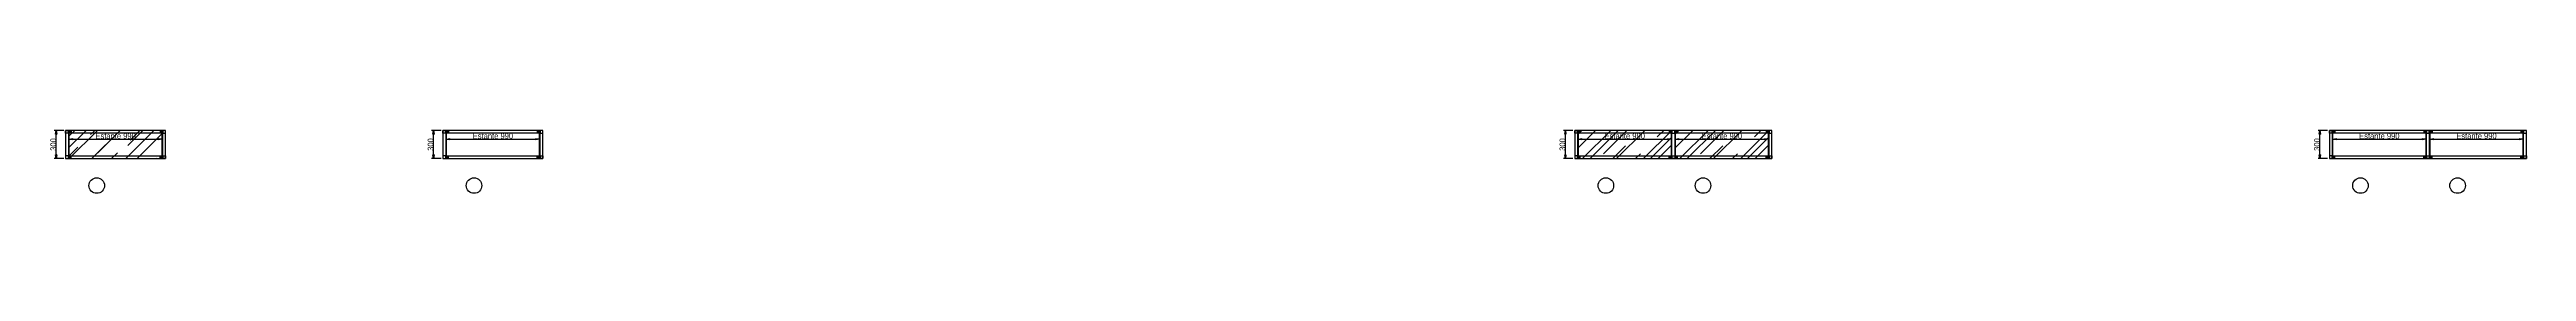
# Paper-space layout 'Jordi B.' of a CAD drawing. Header units: millimetres. Extents: x 23627 to 226976, y -18096 to 223844.
# Drawn here: x 51022 to 77283, y 99996 to 100695 of the extents above; entities that cross this region are included whole.
import ezdxf

# ---------------------------------------------------------------- set-up
doc = ezdxf.new("R2010")
doc.units = ezdxf.units.MM
doc.header["$PDMODE"] = 35
doc.header["$PDSIZE"] = 5
doc.linetypes.add('Discontinua JB', pattern=[0.75, 0.5, -0.25])
for name, color, linetype in [('Cotas bloques dinámicos PM espacio', 140, 'Continuous'), ('Linea Capa Color 0000 JB', 7, 'Continuous'), ('Linea Capa Color 0140 Blau Vidre JB', 140, 'Continuous')]:
    doc.layers.add(name, color=color, linetype=linetype)
doc.styles.add('Jordi Ava', font='Avant Garde MEdium BT.ttf')
doc.dimstyles.new('Jordi Ava 2015', dxfattribs={"dimtxt": 60, "dimasz": 40, "dimexe": 20, "dimexo": 20, "dimgap": 0.09, "dimtad": 1, "dimdec": 0, "dimzin": 0, "dimdsep": 46, "dimtxsty": 'Jordi Ava', "dimblk": 'CLOSED', "dimcen": 1.5, "dimclrd": 7, "dimclre": 7, "dimclrt": 256, "dimadec": 0, "dimazin": 0, "dimtfac": 0.05, "dimtdec": 0, "dimtofl": 0, "dimtmove": 0, "dimatfit": 3, "dimldrblk": 'CLOSED', "dimfxl": 90, "dimtolj": 1, "dimtzin": 0, "dimlwd": -1, "dimlwe": -1, "dimarcsym": 0})
pattern_1 = [(45, (82101.74, 23593.09), (215.52615, 574.7364), [3810, -508, 1270, -254]), (45, (82250.8, 23921.76), (-418.48, 59.2697), [762, -83.82, 1524, -190.5]), (45, (82038.88, 23835.55), (813.6112, 1054.28207), [2032, -355.6, 1016, -254])]

# ---------------------------------------------------------------- blocks, each defined once
blk = doc.blocks.new('_Closed')
at = {"color": 0, "linetype": 'ByBlock', "lineweight": -2}
for p, q in [((-1, 0.17), (0, 0)), ((-1, 0.17), (-1, -0.17)), ((0, 0), (-1, -0.17)), ((0, 0), (-1, 0))]:
    blk.add_line(p, q, dxfattribs=at)
blk = doc.blocks.new('*D2373')
at = {"layer": 'Cotas bloques dinámicos PM espacio', "color": 7, "ltscale": 10, "transparency": 16777216}
for p, q in [((-20, 0), (-120, 0)), ((-100, -260), (-100, -40)), ((-20, -300), (-120, -300))]:
    blk.add_line(p, q, dxfattribs=at)
at = {"layer": 'Defpoints', "color": 0, "ltscale": 10, "transparency": 16777216}
for p in [(0, 0), (-100, 0), (0, -300)]:
    blk.add_point(p, dxfattribs=at)
at = {"layer": 'Cotas bloques dinámicos PM espacio', "color": 7, "ltscale": 10, "transparency": 16777216, "xscale": 40, "yscale": 40, "zscale": 40}
for p, rotation in [((-100, 0), 90), ((-100, -300), 270)]:
    blk.add_blockref('_Closed', p, dxfattribs=dict(at, rotation=rotation))
at = {"layer": 'Cotas bloques dinámicos PM espacio', "ltscale": 10, "transparency": 16777216, "insert": (-131, -150), "char_height": 60, "attachment_point": 5, "rotation": 90, "style": 'Jordi Ava'}
blk.add_mtext('\\A1;300', dxfattribs=at)
blk = doc.blocks.new('*D2374')
at = {"layer": 'Cotas bloques dinámicos PM espacio', "color": 7, "ltscale": 10, "transparency": 16777216}
for p, q in [((35, -22), (35, -112)), ((75, -92), (985, -92)), ((1025, -22), (1025, -112))]:
    blk.add_line(p, q, dxfattribs=at)
at = {"layer": 'Defpoints', "color": 0, "ltscale": 10, "transparency": 16777216}
for p in [(35, -2), (1025, -2), (1025, -92)]:
    blk.add_point(p, dxfattribs=at)
at = {"layer": 'Cotas bloques dinámicos PM espacio', "color": 7, "ltscale": 10, "transparency": 16777216, "xscale": 40, "yscale": 40, "zscale": 40, "rotation": 180}
blk.add_blockref('_Closed', (35, -92), dxfattribs=at)
at = {"layer": 'Cotas bloques dinámicos PM espacio', "color": 7, "ltscale": 10, "transparency": 16777216, "xscale": 40, "yscale": 40, "zscale": 40}
blk.add_blockref('_Closed', (1025, -92), dxfattribs=at)
at = {"layer": 'Cotas bloques dinámicos PM espacio', "ltscale": 10, "transparency": 16777216, "insert": (530, -60), "char_height": 60, "attachment_point": 5, "style": 'Jordi Ava'}
blk.add_mtext('\\A1;{\\C140;Estante 990}', dxfattribs=at)
blk = doc.blocks.new('*D2418')
at = {"layer": 'Cotas bloques dinámicos PM espacio', "color": 7, "ltscale": 10, "transparency": 16777216}
for p, q in [((-20, 0), (-120, 0)), ((-100, -260), (-100, -40)), ((-20, -300), (-120, -300))]:
    blk.add_line(p, q, dxfattribs=at)
at = {"layer": 'Defpoints', "color": 0, "ltscale": 10, "transparency": 16777216}
for p in [(0, 0), (-100, 0), (0, -300)]:
    blk.add_point(p, dxfattribs=at)
at = {"layer": 'Cotas bloques dinámicos PM espacio', "color": 7, "ltscale": 10, "transparency": 16777216, "xscale": 40, "yscale": 40, "zscale": 40}
for p, rotation in [((-100, 0), 90), ((-100, -300), 270)]:
    blk.add_blockref('_Closed', p, dxfattribs=dict(at, rotation=rotation))
at = {"layer": 'Cotas bloques dinámicos PM espacio', "ltscale": 10, "transparency": 16777216, "insert": (-131, -150), "char_height": 60, "attachment_point": 5, "rotation": 90, "style": 'Jordi Ava'}
blk.add_mtext('\\A1;300', dxfattribs=at)
blk = doc.blocks.new('*D2419')
at = {"layer": 'Cotas bloques dinámicos PM espacio', "color": 7, "ltscale": 10, "transparency": 16777216}
for p, q in [((35, -21), (35, -112)), ((75, -92), (985, -92)), ((1025, -20), (1025, -112))]:
    blk.add_line(p, q, dxfattribs=at)
at = {"layer": 'Defpoints', "color": 0, "ltscale": 10, "transparency": 16777216}
for p in [(1025, 0), (35, -1), (1025, -92)]:
    blk.add_point(p, dxfattribs=at)
at = {"layer": 'Cotas bloques dinámicos PM espacio', "color": 7, "ltscale": 10, "transparency": 16777216, "xscale": 40, "yscale": 40, "zscale": 40, "rotation": 180}
blk.add_blockref('_Closed', (35, -92), dxfattribs=at)
at = {"layer": 'Cotas bloques dinámicos PM espacio', "color": 7, "ltscale": 10, "transparency": 16777216, "xscale": 40, "yscale": 40, "zscale": 40}
blk.add_blockref('_Closed', (1025, -92), dxfattribs=at)
at = {"layer": 'Cotas bloques dinámicos PM espacio', "ltscale": 10, "transparency": 16777216, "insert": (530, -60), "char_height": 60, "attachment_point": 5, "style": 'Jordi Ava'}
blk.add_mtext('\\A1;Estante 990', dxfattribs=at)
blk = doc.blocks.new('*D1236')
at = {"layer": 'Cotas bloques dinámicos PM espacio', "color": 7, "ltscale": 10, "transparency": 16777216}
for p, q in [((-20, 0), (-120, 0)), ((-100, -260), (-100, -40)), ((-20, -300), (-120, -300))]:
    blk.add_line(p, q, dxfattribs=at)
at = {"layer": 'Defpoints', "color": 0, "ltscale": 10, "transparency": 16777216}
for p in [(0, 0), (-100, 0), (0, -300)]:
    blk.add_point(p, dxfattribs=at)
at = {"layer": 'Cotas bloques dinámicos PM espacio', "color": 7, "ltscale": 10, "transparency": 16777216, "xscale": 40, "yscale": 40, "zscale": 40}
for p, rotation in [((-100, 0), 90), ((-100, -300), 270)]:
    blk.add_blockref('_Closed', p, dxfattribs=dict(at, rotation=rotation))
at = {"layer": 'Cotas bloques dinámicos PM espacio', "ltscale": 10, "transparency": 16777216, "insert": (-131, -150), "char_height": 60, "attachment_point": 5, "rotation": 90, "style": 'Jordi Ava'}
blk.add_mtext('\\A1;300', dxfattribs=at)
blk = doc.blocks.new('*D1237')
at = {"layer": 'Cotas bloques dinámicos PM espacio', "color": 7, "ltscale": 10, "transparency": 16777216}
for p, q in [((35, -22), (35, -112)), ((75, -92), (985, -92)), ((1025, -22), (1025, -112))]:
    blk.add_line(p, q, dxfattribs=at)
at = {"layer": 'Defpoints', "color": 0, "ltscale": 10, "transparency": 16777216}
for p in [(35, -2), (1025, -2), (1025, -92)]:
    blk.add_point(p, dxfattribs=at)
at = {"layer": 'Cotas bloques dinámicos PM espacio', "color": 7, "ltscale": 10, "transparency": 16777216, "xscale": 40, "yscale": 40, "zscale": 40, "rotation": 180}
blk.add_blockref('_Closed', (35, -92), dxfattribs=at)
at = {"layer": 'Cotas bloques dinámicos PM espacio', "color": 7, "ltscale": 10, "transparency": 16777216, "xscale": 40, "yscale": 40, "zscale": 40}
blk.add_blockref('_Closed', (1025, -92), dxfattribs=at)
at = {"layer": 'Cotas bloques dinámicos PM espacio', "ltscale": 10, "transparency": 16777216, "insert": (530, -60), "char_height": 60, "attachment_point": 5, "style": 'Jordi Ava'}
blk.add_mtext('\\A1;{\\C140;Estante 990}', dxfattribs=at)
blk = doc.blocks.new('*D1238')
at = {"layer": 'Cotas bloques dinámicos PM espacio', "color": 7, "ltscale": 10, "transparency": 16777216}
for p, q in [((1065, -22), (1065, -112)), ((1105, -92), (2015, -92)), ((2055, -22), (2055, -112))]:
    blk.add_line(p, q, dxfattribs=at)
at = {"layer": 'Defpoints', "color": 0, "ltscale": 10, "transparency": 16777216}
for p in [(1065, -2), (2055, -2), (2055, -92)]:
    blk.add_point(p, dxfattribs=at)
at = {"layer": 'Cotas bloques dinámicos PM espacio', "color": 7, "ltscale": 10, "transparency": 16777216, "xscale": 40, "yscale": 40, "zscale": 40, "rotation": 180}
blk.add_blockref('_Closed', (1065, -92), dxfattribs=at)
at = {"layer": 'Cotas bloques dinámicos PM espacio', "color": 7, "ltscale": 10, "transparency": 16777216, "xscale": 40, "yscale": 40, "zscale": 40}
blk.add_blockref('_Closed', (2055, -92), dxfattribs=at)
at = {"layer": 'Cotas bloques dinámicos PM espacio', "ltscale": 10, "transparency": 16777216, "insert": (1560, -60), "char_height": 60, "attachment_point": 5, "style": 'Jordi Ava'}
blk.add_mtext('\\A1;{\\C140;Estante 990}', dxfattribs=at)
blk = doc.blocks.new('*D1239')
at = {"layer": 'Cotas bloques dinámicos PM espacio', "color": 7, "ltscale": 10, "transparency": 16777216}
for p, q in [((-20, 0), (-120, 0)), ((-100, -260), (-100, -40)), ((-20, -300), (-120, -300))]:
    blk.add_line(p, q, dxfattribs=at)
at = {"layer": 'Defpoints', "color": 0, "ltscale": 10, "transparency": 16777216}
for p in [(-100, 0), (0, 0), (0, -300)]:
    blk.add_point(p, dxfattribs=at)
at = {"layer": 'Cotas bloques dinámicos PM espacio', "color": 7, "ltscale": 10, "transparency": 16777216, "xscale": 40, "yscale": 40, "zscale": 40}
for p, rotation in [((-100, 0), 90), ((-100, -300), 270)]:
    blk.add_blockref('_Closed', p, dxfattribs=dict(at, rotation=rotation))
at = {"layer": 'Cotas bloques dinámicos PM espacio', "ltscale": 10, "transparency": 16777216, "insert": (-131, -150), "char_height": 60, "attachment_point": 5, "rotation": 90, "style": 'Jordi Ava'}
blk.add_mtext('\\A1;300', dxfattribs=at)
blk = doc.blocks.new('*D1240')
at = {"layer": 'Cotas bloques dinámicos PM espacio', "color": 7, "ltscale": 10, "transparency": 16777216}
for p, q in [((35, -21), (35, -112)), ((75, -92), (985, -92)), ((1025, -20), (1025, -112))]:
    blk.add_line(p, q, dxfattribs=at)
at = {"layer": 'Defpoints', "color": 0, "ltscale": 10, "transparency": 16777216}
for p in [(35, -1), (1025, 0), (1025, -92)]:
    blk.add_point(p, dxfattribs=at)
at = {"layer": 'Cotas bloques dinámicos PM espacio', "color": 7, "ltscale": 10, "transparency": 16777216, "xscale": 40, "yscale": 40, "zscale": 40, "rotation": 180}
blk.add_blockref('_Closed', (35, -92), dxfattribs=at)
at = {"layer": 'Cotas bloques dinámicos PM espacio', "color": 7, "ltscale": 10, "transparency": 16777216, "xscale": 40, "yscale": 40, "zscale": 40}
blk.add_blockref('_Closed', (1025, -92), dxfattribs=at)
at = {"layer": 'Cotas bloques dinámicos PM espacio', "ltscale": 10, "transparency": 16777216, "insert": (530, -60), "char_height": 60, "attachment_point": 5, "style": 'Jordi Ava'}
blk.add_mtext('\\A1;Estante 990', dxfattribs=at)
blk = doc.blocks.new('*D1241')
at = {"layer": 'Cotas bloques dinámicos PM espacio', "color": 7, "ltscale": 10, "transparency": 16777216}
for p, q in [((1065, -21), (1065, -112)), ((1105, -92), (2015, -92)), ((2055, -20), (2055, -112))]:
    blk.add_line(p, q, dxfattribs=at)
at = {"layer": 'Defpoints', "color": 0, "ltscale": 10, "transparency": 16777216}
for p in [(1065, -1), (2055, 0), (2055, -92)]:
    blk.add_point(p, dxfattribs=at)
at = {"layer": 'Cotas bloques dinámicos PM espacio', "color": 7, "ltscale": 10, "transparency": 16777216, "xscale": 40, "yscale": 40, "zscale": 40, "rotation": 180}
blk.add_blockref('_Closed', (1065, -92), dxfattribs=at)
at = {"layer": 'Cotas bloques dinámicos PM espacio', "color": 7, "ltscale": 10, "transparency": 16777216, "xscale": 40, "yscale": 40, "zscale": 40}
blk.add_blockref('_Closed', (2055, -92), dxfattribs=at)
at = {"layer": 'Cotas bloques dinámicos PM espacio', "ltscale": 10, "transparency": 16777216, "insert": (1560, -60), "char_height": 60, "attachment_point": 5, "style": 'Jordi Ava'}
blk.add_mtext('\\A1;Estante 990', dxfattribs=at)
blk = doc.blocks.new('*U2372')
at = {"layer": 'Linea Capa Color 0140 Blau Vidre JB', "ltscale": 10}
h = blk.add_hatch(dxfattribs=at)
h.set_pattern_fill('AR-RROOF', color=256, scale=10, angle=45, style=0)
h.set_pattern_definition(pattern_1)
h.paths.add_polyline_path([(40, -300), (1020, -300), (1025, -295), (1025, -2), (1023, 0), (40, 0), (35, -5), (35, -295)])
at = {"layer": 'Cotas bloques dinámicos PM espacio', "ltscale": 10}
blk.add_circle((330, -587), 82.4, dxfattribs=at)
at = {"layer": 'Linea Capa Color 0000 JB', "ltscale": 50}
for points in [[(0, -300), (1060, -300), (1060, 0), (0, 0)], [(30, -270), (1030, -270), (1030, -30), (30, -30)]]:
    blk.add_lwpolyline(points, close=True, dxfattribs=at)
at = {"layer": 'Linea Capa Color 0000 JB', "linetype": 'Discontinua JB', "ltscale": 10}
for points in [[(0, 0), (30, 0), (30, -30), (0, -30)], [(1060, 0), (1030, 0), (1030, -30), (1060, -30)], [(0, -300), (30, -300), (30, -270), (0, -270)], [(1060, -300), (1030, -300), (1030, -270), (1060, -270)]]:
    blk.add_lwpolyline(points, close=True, dxfattribs=at)
at = {"layer": 'Linea Capa Color 0000 JB', "ltscale": 10}
for points in [[(30, -5), (59, -5), (59, -25), (30, -25)], [(32, -5), (59, -5), (59, -25), (32, -25)], [(1030, -5), (1001, -5), (1001, -25), (1030, -25)], [(1028, -5), (1001, -5), (1001, -25), (1028, -25)], [(30, -295), (59, -295), (59, -275), (30, -275)], [(32, -295), (59, -295), (59, -275), (32, -275)], [(1030, -295), (1001, -295), (1001, -275), (1030, -275)], [(1028, -295), (1001, -295), (1001, -275), (1028, -275)]]:
    blk.add_lwpolyline(points, close=True, dxfattribs=at)
for centre in [(46.5, -15), (1013.5, -15), (46.5, -285), (1013.5, -285)]:
    blk.add_circle(centre, 2.5, dxfattribs=at)
at = {"layer": 'Linea Capa Color 0140 Blau Vidre JB', "ltscale": 50}
blk.add_lwpolyline([(40, -300), (1020, -300), (1025, -295), (1025, -2), (1023, 0), (40, 0), (35, -5), (35, -295)], close=True, dxfattribs=at)
for centre, radius in [((46.5, -15), 4.9), ((46.5, -15), 2.25), ((1013.5, -15), 4.9), ((1013.5, -15), 2.25), ((46.5, -285), 4.9), ((46.5, -285), 2.25), ((1013.5, -285), 4.9), ((1013.5, -285), 2.25)]:
    blk.add_circle(centre, radius, dxfattribs=at)
at = {"layer": 'Cotas bloques dinámicos PM espacio', "ltscale": 10}
dim = blk.add_linear_dim(base=(-100, 0), p1=(0, -300), p2=(0, 0), angle=90, dimstyle='Jordi Ava 2015', dxfattribs=at)
dim.commit()
dim.dimension.update_dxf_attribs({"geometry": '*D2373', "text_midpoint": (-131.3, -150)})
dim = blk.add_linear_dim(base=(1025, -91.8), p1=(35, -2), p2=(1025, -2), text='{\\C140;Estante <>}', dimstyle='Jordi Ava 2015', dxfattribs=at)
dim.commit()
dim.dimension.update_dxf_attribs({"geometry": '*D2374', "text_midpoint": (530, -60.5)})
blk = doc.blocks.new('*U2417')
at = {"layer": 'Cotas bloques dinámicos PM espacio', "ltscale": 10}
blk.add_circle((330, -587), 82.4, dxfattribs=at)
at = {"layer": 'Linea Capa Color 0000 JB', "ltscale": 50}
for points in [[(0, -300), (1060, -300), (1060, 0), (0, 0)], [(35, -300), (1025, -300), (1025, 0), (35, 0)], [(30, -270), (1030, -270), (1030, -30), (30, -30)]]:
    blk.add_lwpolyline(points, close=True, dxfattribs=at)
at = {"layer": 'Linea Capa Color 0000 JB', "linetype": 'Discontinua JB', "ltscale": 10}
for points in [[(0, 0), (30, 0), (30, -30), (0, -30)], [(1060, 0), (1030, 0), (1030, -30), (1060, -30)], [(0, -300), (30, -300), (30, -270), (0, -270)], [(1060, -300), (1030, -300), (1030, -270), (1060, -270)]]:
    blk.add_lwpolyline(points, close=True, dxfattribs=at)
at = {"layer": 'Linea Capa Color 0000 JB', "ltscale": 10}
for points in [[(30, -5), (59, -5), (59, -25), (30, -25)], [(32, -5), (59, -5), (59, -25), (32, -25)], [(1030, -5), (1001, -5), (1001, -25), (1030, -25)], [(1028, -5), (1001, -5), (1001, -25), (1028, -25)], [(30, -295), (59, -295), (59, -275), (30, -275)], [(32, -295), (59, -295), (59, -275), (32, -275)], [(1030, -295), (1001, -295), (1001, -275), (1030, -275)], [(1028, -295), (1001, -295), (1001, -275), (1028, -275)]]:
    blk.add_lwpolyline(points, close=True, dxfattribs=at)
for centre in [(46.5, -15), (1013.5, -15), (46.5, -285), (1013.5, -285)]:
    blk.add_circle(centre, 2.5, dxfattribs=at)
at = {"layer": 'Linea Capa Color 0140 Blau Vidre JB', "ltscale": 50}
for centre, radius in [((46.5, -15), 4.9), ((46.5, -15), 2.25), ((1013.5, -15), 4.9), ((1013.5, -15), 2.25), ((46.5, -285), 4.9), ((46.5, -285), 2.25), ((1013.5, -285), 4.9), ((1013.5, -285), 2.25)]:
    blk.add_circle(centre, radius, dxfattribs=at)
at = {"layer": 'Cotas bloques dinámicos PM espacio', "ltscale": 10}
dim = blk.add_linear_dim(base=(-100, 0), p1=(0, -300), p2=(0, 0), angle=90, dimstyle='Jordi Ava 2015', dxfattribs=at)
dim.commit()
dim.dimension.update_dxf_attribs({"geometry": '*D2418', "text_midpoint": (-131.3, -150)})
dim = blk.add_linear_dim(base=(1025, -91.8), p1=(35, -0.7), p2=(1025, 0), text='Estante <>', dimstyle='Jordi Ava 2015', dxfattribs=at)
dim.commit()
dim.dimension.update_dxf_attribs({"geometry": '*D2419', "text_midpoint": (530, -60.5)})
blk = doc.blocks.new('PM202308141549')
at = {"layer": 'Linea Capa Color 0140 Blau Vidre JB', "ltscale": 10}
h = blk.add_hatch(dxfattribs=at)
h.set_pattern_fill('AR-RROOF', color=256, scale=10, angle=45, style=0)
h.set_pattern_definition(pattern_1)
h.paths.add_polyline_path([(40, -300), (1020, -300), (1025, -295), (1025, -2), (1023, 0), (37, 0), (35, -2), (35, -295)])
h = blk.add_hatch(dxfattribs=at)
h.set_pattern_fill('AR-RROOF', color=256, scale=10, angle=45, style=0)
h.set_pattern_definition([(45, (83131.7, 23593.09), (215.52615, 574.7364), [3810, -508, 1270, -254]), (45, (83280.78, 23921.76), (-418.48, 59.2697), [762, -83.82, 1524, -190.5]), (45, (83068.85, 23835.55), (813.6112, 1054.28207), [2032, -355.6, 1016, -254])])
h.paths.add_polyline_path([(1070, -300), (2050, -300), (2055, -295), (2055, -2), (2053, 0), (1067, 0), (1065, -2), (1065, -295)])
at = {"layer": 'Cotas bloques dinámicos PM espacio', "ltscale": 10}
for centre in [(330, -587), (1360, -587)]:
    blk.add_circle(centre, 82.4, dxfattribs=at)
at = {"layer": 'Linea Capa Color 0000 JB', "ltscale": 50}
for points in [[(0, -300), (2089.9, -300), (2089.9, 0), (0, 0)], [(30, -270), (1030, -270), (1030, -30), (30, -30)], [(1060, -270), (2059.9, -270), (2059.9, -30), (1060, -30)]]:
    blk.add_lwpolyline(points, close=True, dxfattribs=at)
at = {"layer": 'Linea Capa Color 0000 JB', "linetype": 'Discontinua JB', "ltscale": 10}
for points in [[(0, 0), (30, 0), (30, -30), (0, -30)], [(1060, 0), (1030, 0), (1030, -30), (1060, -30)], [(2089.9, 0), (2059.9, 0), (2059.9, -30), (2089.9, -30)], [(0, -300), (30, -300), (30, -270), (0, -270)], [(1060, -300), (1030, -300), (1030, -270), (1060, -270)], [(2089.9, -300), (2059.9, -300), (2059.9, -270), (2089.9, -270)]]:
    blk.add_lwpolyline(points, close=True, dxfattribs=at)
at = {"layer": 'Linea Capa Color 0000 JB', "ltscale": 10}
for points in [[(30, -5), (59, -5), (59, -25), (30, -25)], [(32, -5), (59, -5), (59, -25), (32, -25)], [(1030, -5), (1001, -5), (1001, -25), (1030, -25)], [(1028, -5), (1001, -5), (1001, -25), (1028, -25)], [(1060, -5), (1089, -5), (1089, -25), (1060, -25)], [(1062, -5), (1089, -5), (1089, -25), (1062, -25)], [(2059.9, -5), (2030.9, -5), (2030.9, -25), (2059.9, -25)], [(2057.9, -5), (2030.9, -5), (2030.9, -25), (2057.9, -25)], [(30, -295), (59, -295), (59, -275), (30, -275)], [(32, -295), (59, -295), (59, -275), (32, -275)], [(1030, -295), (1001, -295), (1001, -275), (1030, -275)], [(1028, -295), (1001, -295), (1001, -275), (1028, -275)], [(1060, -295), (1089, -295), (1089, -275), (1060, -275)], [(1062, -295), (1089, -295), (1089, -275), (1062, -275)], [(2059.9, -295), (2030.9, -295), (2030.9, -275), (2059.9, -275)], [(2057.9, -295), (2030.9, -295), (2030.9, -275), (2057.9, -275)]]:
    blk.add_lwpolyline(points, close=True, dxfattribs=at)
for centre in [(46.5, -15), (1013.5, -15), (1076.5, -15), (2043.4, -15), (46.5, -285), (1013.5, -285), (1076.5, -285), (2043.4, -285)]:
    blk.add_circle(centre, 2.5, dxfattribs=at)
at = {"layer": 'Linea Capa Color 0140 Blau Vidre JB', "ltscale": 50}
for points in [[(40, -300), (1020, -300), (1025, -295), (1025, -2), (1023, 0), (37, 0), (35, -2), (35, -295)], [(1070, -300), (2050, -300), (2055, -295), (2055, -2), (2053, 0), (1067, 0), (1065, -2), (1065, -295)]]:
    blk.add_lwpolyline(points, close=True, dxfattribs=at)
for centre, radius in [((46.5, -15), 4.9), ((46.5, -15), 2.25), ((1013.5, -15), 4.9), ((1013.5, -15), 2.25), ((1076.5, -15), 4.9), ((1076.5, -15), 2.25), ((2043.4, -15), 4.9), ((2043.4, -15), 2.25), ((46.5, -285), 4.9), ((46.5, -285), 2.25), ((1013.5, -285), 4.9), ((1013.5, -285), 2.25), ((1076.5, -285), 4.9), ((1076.5, -285), 2.25), ((2043.4, -285), 4.9), ((2043.4, -285), 2.25)]:
    blk.add_circle(centre, radius, dxfattribs=at)
at = {"layer": 'Cotas bloques dinámicos PM espacio', "ltscale": 10}
dim = blk.add_linear_dim(base=(-100, 0), p1=(0, -300), p2=(0, 0), angle=90, dimstyle='Jordi Ava 2015', dxfattribs=at)
dim.commit()
dim.dimension.update_dxf_attribs({"geometry": '*D1236', "text_midpoint": (-131.3, -150)})
for base, p1, p2, picture, middle in [((1025, -91.8), (35, -2), (1025, -2), '*D1237', (530, -60.5)), ((2055, -91.8), (1065, -2), (2055, -2), '*D1238', (1560, -60.5))]:
    dim = blk.add_linear_dim(base=base, p1=p1, p2=p2, text='{\\C140;Estante <>}', dimstyle='Jordi Ava 2015', dxfattribs=at)
    dim.commit()
    dim.dimension.update_dxf_attribs({"geometry": picture, "text_midpoint": middle})
blk = doc.blocks.new('PM202308141550')
at = {"layer": 'Cotas bloques dinámicos PM espacio', "ltscale": 10}
for centre in [(330, -587), (1360, -587)]:
    blk.add_circle(centre, 82.4, dxfattribs=at)
at = {"layer": 'Linea Capa Color 0000 JB', "ltscale": 50}
for points in [[(0, -300), (2089.9, -300), (2089.9, 0), (0, 0)], [(30, -270), (1030, -270), (1030, -30), (30, -30)], [(35, -300), (1025, -300), (1025, 0), (35, 0)], [(1060, -270), (2059.9, -270), (2059.9, -30), (1060, -30)], [(1065, -300), (2055, -300), (2055, 0), (1065, 0)]]:
    blk.add_lwpolyline(points, close=True, dxfattribs=at)
at = {"layer": 'Linea Capa Color 0000 JB', "linetype": 'Discontinua JB', "ltscale": 10}
for points in [[(0, 0), (30, 0), (30, -30), (0, -30)], [(1060, 0), (1030, 0), (1030, -30), (1060, -30)], [(2089.9, 0), (2059.9, 0), (2059.9, -30), (2089.9, -30)], [(0, -300), (30, -300), (30, -270), (0, -270)], [(1060, -300), (1030, -300), (1030, -270), (1060, -270)], [(2089.9, -300), (2059.9, -300), (2059.9, -270), (2089.9, -270)]]:
    blk.add_lwpolyline(points, close=True, dxfattribs=at)
at = {"layer": 'Linea Capa Color 0000 JB', "ltscale": 10}
for points in [[(30, -5), (59, -5), (59, -25), (30, -25)], [(32, -5), (59, -5), (59, -25), (32, -25)], [(1030, -5), (1001, -5), (1001, -25), (1030, -25)], [(1028, -5), (1001, -5), (1001, -25), (1028, -25)], [(1060, -5), (1089, -5), (1089, -25), (1060, -25)], [(1062, -5), (1089, -5), (1089, -25), (1062, -25)], [(2059.9, -5), (2030.9, -5), (2030.9, -25), (2059.9, -25)], [(2057.9, -5), (2030.9, -5), (2030.9, -25), (2057.9, -25)], [(30, -295), (59, -295), (59, -275), (30, -275)], [(32, -295), (59, -295), (59, -275), (32, -275)], [(1030, -295), (1001, -295), (1001, -275), (1030, -275)], [(1028, -295), (1001, -295), (1001, -275), (1028, -275)], [(1060, -295), (1089, -295), (1089, -275), (1060, -275)], [(1062, -295), (1089, -295), (1089, -275), (1062, -275)], [(2059.9, -295), (2030.9, -295), (2030.9, -275), (2059.9, -275)], [(2057.9, -295), (2030.9, -295), (2030.9, -275), (2057.9, -275)]]:
    blk.add_lwpolyline(points, close=True, dxfattribs=at)
for centre in [(46.5, -15), (1013.5, -15), (1076.5, -15), (2043.4, -15), (46.5, -285), (1013.5, -285), (1076.5, -285), (2043.4, -285)]:
    blk.add_circle(centre, 2.5, dxfattribs=at)
at = {"layer": 'Linea Capa Color 0140 Blau Vidre JB', "ltscale": 50}
for centre, radius in [((46.5, -15), 4.9), ((46.5, -15), 2.25), ((1013.5, -15), 4.9), ((1013.5, -15), 2.25), ((1076.5, -15), 4.9), ((1076.5, -15), 2.25), ((2043.4, -15), 4.9), ((2043.4, -15), 2.25), ((46.5, -285), 4.9), ((46.5, -285), 2.25), ((1013.5, -285), 4.9), ((1013.5, -285), 2.25), ((1076.5, -285), 4.9), ((1076.5, -285), 2.25), ((2043.4, -285), 4.9), ((2043.4, -285), 2.25)]:
    blk.add_circle(centre, radius, dxfattribs=at)
at = {"layer": 'Cotas bloques dinámicos PM espacio', "ltscale": 10}
for base, p1, p2, picture, middle in [((1025, -91.8), (35, -0.7), (1025, 0), '*D1240', (530, -60.5)), ((2055, -91.8), (1065, -0.7), (2055, 0), '*D1241', (1560, -60.5))]:
    dim = blk.add_linear_dim(base=base, p1=p1, p2=p2, text='Estante <>', dimstyle='Jordi Ava 2015', dxfattribs=at)
    dim.commit()
    dim.dimension.update_dxf_attribs({"geometry": picture, "text_midpoint": middle})
dim = blk.add_linear_dim(base=(-100, 0), p1=(0, -300), p2=(0, 0), angle=90, dimstyle='Jordi Ava 2015', dxfattribs=at)
dim.commit()
dim.dimension.update_dxf_attribs({"geometry": '*D1239', "text_midpoint": (-131.3, -150)})

psp = doc.layouts.new('Jordi B.')

# ---------------------------------------------------------------- block references
at = {"layer": 'Linea Capa Color 0000 JB'}
for name, p in [('*U2372', (51192.8, 100665.6)), ('*U2417', (55192.8, 100665.6)), ('PM202308141549', (67192.8, 100665.6)), ('PM202308141550', (75192.8, 100665.6))]:
    psp.add_blockref(name, p, dxfattribs=at)

doc.saveas('drawing.dxf')
